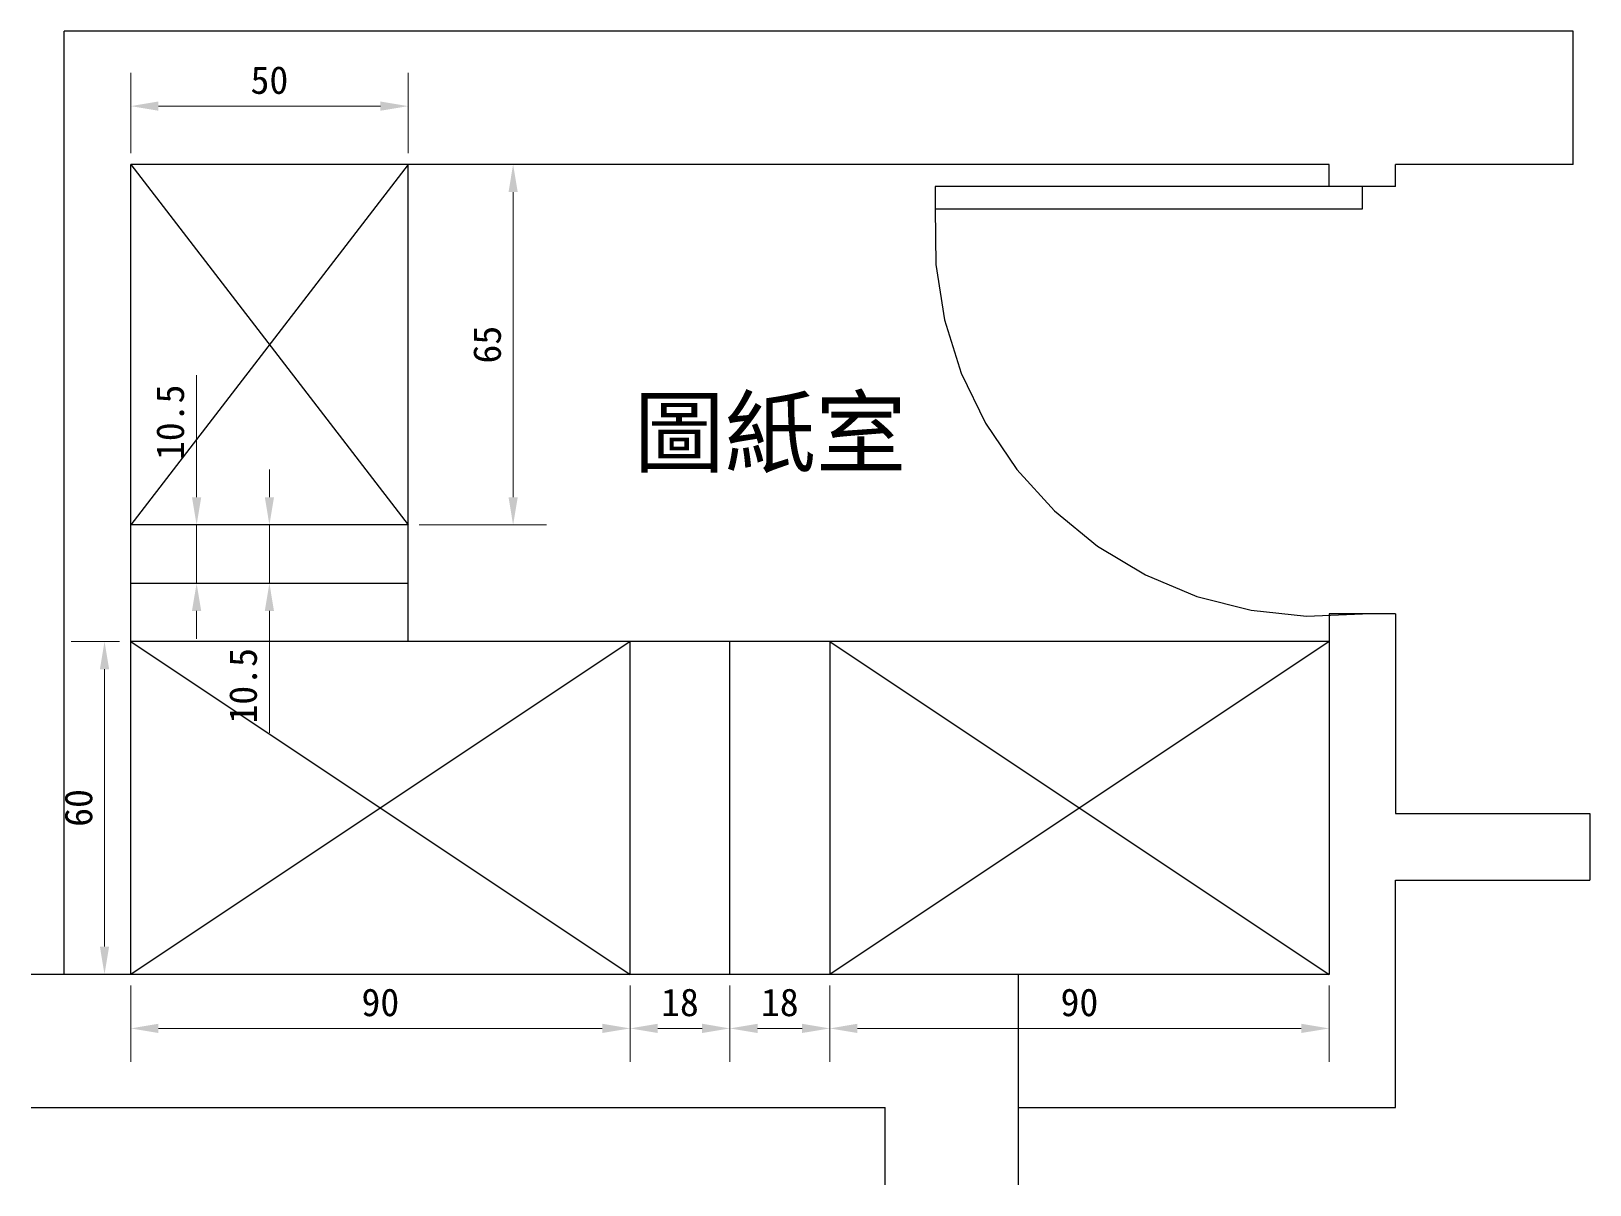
# Model space of a CAD drawing. Header units: centimetres. Extents: x 1966 to 8787, y 7398 to 12383.
# Drawn here: x 5309.3 to 5590.2, y 7632.5 to 7840.5 of the extents above; entities that cross this region are included whole.
import ezdxf

# ---------------------------------------------------------------- set-up
doc = ezdxf.new("R2010")
doc.units = ezdxf.units.CM
doc.header["$PDMODE"] = 35
doc.styles.get("Standard").update_dxf_attribs({"font": 'arial.ttf', "height": 12})
doc.styles.add('文2.5', font='kaiu.ttf', dxfattribs={"height": 2.5})
doc.dimstyles.new('DIM2.5', dxfattribs={"dimtxt": 2.5, "dimasz": 2.5, "dimexe": 3, "dimexo": 1, "dimgap": 1, "dimtad": 1, "dimdec": 1, "dimdsep": 46, "dimtxsty": '文2.5', "dimcen": 0, "dimadec": 0, "dimazin": 0, "dimtfac": 1, "dimtdec": 1, "dimtmove": 0, "dimatfit": 3, "dimfxl": 1, "dimlwd": 15, "dimlwe": 15, "dimarcsym": 0})

msp = doc.modelspace()

# ---------------------------------------------------------------- texts
msp.add_text('圖紙室', height=12).set_placement((5417.93, 7762.18))

# ---------------------------------------------------------------- blocks, each defined once
blk = doc.blocks.new('*D325')
at = {"color": 0, "linetype": 'Continuous', "lineweight": 15, "transparency": 16777216}
for p, q in [((5327.23, 7818.48), (5327.23, 7832.97)), ((5377.23, 7818.48), (5377.23, 7832.97)), ((5332.23, 7826.97), (5372.23, 7826.97))]:
    blk.add_line(p, q, dxfattribs=at)
at = {"color": 0, "transparency": 16777216}
for points in [[(5332.23, 7827.81), (5332.23, 7826.14), (5327.23, 7826.97)], [(5372.23, 7827.81), (5372.23, 7826.14), (5377.23, 7826.97)]]:
    blk.add_solid(points, dxfattribs=at)
at = {"layer": 'DEFPOINTS', "color": 0, "transparency": 16777216}
for p in [(5377.23, 7826.97), (5327.23, 7816.48), (5377.23, 7816.48)]:
    blk.add_point(p, dxfattribs=at)
at = {"color": 0, "transparency": 16777216, "insert": (5352.23, 7831.64), "char_height": 5, "attachment_point": 5, "style": '文2.5'}
blk.add_mtext('50', dxfattribs=at)
blk = doc.blocks.new('*D326')
at = {"color": 0, "linetype": 'Continuous', "lineweight": 15, "transparency": 16777216}
for p, q in [((5339.11, 7756.48), (5339.11, 7778.47)), ((5329.23, 7751.48), (5345.11, 7751.48)), ((5339.11, 7740.98), (5339.11, 7751.48)), ((5329.23, 7740.98), (5345.11, 7740.98)), ((5339.11, 7735.98), (5339.11, 7730.98))]:
    blk.add_line(p, q, dxfattribs=at)
at = {"color": 0, "transparency": 16777216}
for points in [[(5338.27, 7756.48), (5339.94, 7756.48), (5339.11, 7751.48)], [(5338.27, 7735.98), (5339.94, 7735.98), (5339.11, 7740.98)]]:
    blk.add_solid(points, dxfattribs=at)
at = {"layer": 'DEFPOINTS', "color": 0, "transparency": 16777216}
for p in [(5327.23, 7751.48), (5339.11, 7751.48), (5327.23, 7740.98)]:
    blk.add_point(p, dxfattribs=at)
at = {"color": 0, "transparency": 16777216, "insert": (5334.38, 7769.98), "char_height": 5, "attachment_point": 5, "rotation": 90, "style": '文2.5'}
blk.add_mtext('10.5', dxfattribs=at)
blk = doc.blocks.new('*D327')
at = {"color": 0, "linetype": 'Continuous', "lineweight": 15, "transparency": 16777216}
for p, q in [((5352.23, 7756.48), (5352.23, 7761.48)), ((5375.23, 7751.48), (5346.23, 7751.48)), ((5352.23, 7751.48), (5352.23, 7740.98)), ((5375.23, 7740.98), (5346.23, 7740.98)), ((5352.23, 7735.98), (5352.23, 7713.99))]:
    blk.add_line(p, q, dxfattribs=at)
at = {"color": 0, "transparency": 16777216}
for points in [[(5351.4, 7756.48), (5353.06, 7756.48), (5352.23, 7751.48)], [(5351.4, 7735.98), (5353.06, 7735.98), (5352.23, 7740.98)]]:
    blk.add_solid(points, dxfattribs=at)
at = {"layer": 'DEFPOINTS', "color": 0, "transparency": 16777216}
for p in [(5377.23, 7751.48), (5352.23, 7740.98), (5377.23, 7740.98)]:
    blk.add_point(p, dxfattribs=at)
at = {"color": 0, "transparency": 16777216, "insert": (5347.51, 7722.49), "char_height": 5, "attachment_point": 5, "rotation": 90, "style": '文2.5'}
blk.add_mtext('10.5', dxfattribs=at)
blk = doc.blocks.new('*D328')
at = {"color": 0, "linetype": 'Continuous', "lineweight": 15, "transparency": 16777216}
for p, q in [((5379.23, 7816.48), (5402.16, 7816.48)), ((5396.16, 7756.48), (5396.16, 7811.48)), ((5379.23, 7751.48), (5402.16, 7751.48))]:
    blk.add_line(p, q, dxfattribs=at)
at = {"color": 0, "transparency": 16777216}
for points in [[(5395.33, 7811.48), (5396.99, 7811.48), (5396.16, 7816.48)], [(5395.33, 7756.48), (5396.99, 7756.48), (5396.16, 7751.48)]]:
    blk.add_solid(points, dxfattribs=at)
at = {"layer": 'DEFPOINTS', "color": 0, "transparency": 16777216}
for p in [(5377.23, 7816.48), (5396.16, 7816.48), (5377.23, 7751.48)]:
    blk.add_point(p, dxfattribs=at)
at = {"color": 0, "transparency": 16777216, "insert": (5391.49, 7783.98), "char_height": 5, "attachment_point": 5, "rotation": 90, "style": '文2.5'}
blk.add_mtext('65', dxfattribs=at)
blk = doc.blocks.new('*D329')
at = {"color": 0, "linetype": 'Continuous', "lineweight": 15, "transparency": 16777216}
for p, q in [((5327.23, 7668.48), (5327.23, 7654.74)), ((5417.23, 7668.48), (5417.23, 7654.74)), ((5332.23, 7660.74), (5412.23, 7660.74))]:
    blk.add_line(p, q, dxfattribs=at)
at = {"color": 0, "transparency": 16777216}
for points in [[(5332.23, 7661.58), (5332.23, 7659.91), (5327.23, 7660.74)], [(5412.23, 7661.58), (5412.23, 7659.91), (5417.23, 7660.74)]]:
    blk.add_solid(points, dxfattribs=at)
at = {"layer": 'DEFPOINTS', "color": 0, "transparency": 16777216}
for p in [(5327.23, 7670.48), (5417.23, 7670.48), (5417.23, 7660.74)]:
    blk.add_point(p, dxfattribs=at)
at = {"color": 0, "transparency": 16777216, "insert": (5372.23, 7665.41), "char_height": 5, "attachment_point": 5, "style": '文2.5'}
blk.add_mtext('90', dxfattribs=at)
blk = doc.blocks.new('*D330')
at = {"color": 0, "linetype": 'Continuous', "lineweight": 15, "transparency": 16777216}
for p, q in [((5417.23, 7668.48), (5417.23, 7654.74)), ((5435.23, 7668.48), (5435.23, 7654.74)), ((5422.23, 7660.74), (5430.23, 7660.74))]:
    blk.add_line(p, q, dxfattribs=at)
at = {"color": 0, "transparency": 16777216}
for points in [[(5422.23, 7661.58), (5422.23, 7659.91), (5417.23, 7660.74)], [(5430.23, 7661.58), (5430.23, 7659.91), (5435.23, 7660.74)]]:
    blk.add_solid(points, dxfattribs=at)
at = {"layer": 'DEFPOINTS', "color": 0, "transparency": 16777216}
for p in [(5417.23, 7670.48), (5435.23, 7670.48), (5435.23, 7660.74)]:
    blk.add_point(p, dxfattribs=at)
at = {"color": 0, "transparency": 16777216, "insert": (5426.23, 7665.41), "char_height": 5, "attachment_point": 5, "style": '文2.5'}
blk.add_mtext('18', dxfattribs=at)
blk = doc.blocks.new('*D331')
at = {"color": 0, "linetype": 'Continuous', "lineweight": 15, "transparency": 16777216}
for p, q in [((5435.23, 7668.48), (5435.23, 7654.74)), ((5453.23, 7668.48), (5453.23, 7654.74)), ((5440.23, 7660.74), (5448.23, 7660.74))]:
    blk.add_line(p, q, dxfattribs=at)
at = {"color": 0, "transparency": 16777216}
for points in [[(5440.23, 7661.58), (5440.23, 7659.91), (5435.23, 7660.74)], [(5448.23, 7661.58), (5448.23, 7659.91), (5453.23, 7660.74)]]:
    blk.add_solid(points, dxfattribs=at)
at = {"layer": 'DEFPOINTS', "color": 0, "transparency": 16777216}
for p in [(5435.23, 7670.48), (5453.23, 7670.48), (5453.23, 7660.74)]:
    blk.add_point(p, dxfattribs=at)
at = {"color": 0, "transparency": 16777216, "insert": (5444.23, 7665.41), "char_height": 5, "attachment_point": 5, "style": '文2.5'}
blk.add_mtext('18', dxfattribs=at)
blk = doc.blocks.new('*D332')
at = {"color": 0, "linetype": 'Continuous', "lineweight": 15, "transparency": 16777216}
for p, q in [((5453.23, 7668.48), (5453.23, 7654.74)), ((5543.23, 7668.48), (5543.23, 7654.74)), ((5458.23, 7660.74), (5538.23, 7660.74))]:
    blk.add_line(p, q, dxfattribs=at)
at = {"color": 0, "transparency": 16777216}
for points in [[(5458.23, 7661.58), (5458.23, 7659.91), (5453.23, 7660.74)], [(5538.23, 7661.58), (5538.23, 7659.91), (5543.23, 7660.74)]]:
    blk.add_solid(points, dxfattribs=at)
at = {"layer": 'DEFPOINTS', "color": 0, "transparency": 16777216}
for p in [(5453.23, 7670.48), (5543.23, 7670.48), (5543.23, 7660.74)]:
    blk.add_point(p, dxfattribs=at)
at = {"color": 0, "transparency": 16777216, "insert": (5498.23, 7665.41), "char_height": 5, "attachment_point": 5, "style": '文2.5'}
blk.add_mtext('90', dxfattribs=at)
blk = doc.blocks.new('*D333')
at = {"color": 0, "linetype": 'Continuous', "lineweight": 15, "transparency": 16777216}
for p, q in [((5325.23, 7730.48), (5316.51, 7730.48)), ((5322.51, 7675.48), (5322.51, 7725.48)), ((5325.23, 7670.48), (5316.51, 7670.48))]:
    blk.add_line(p, q, dxfattribs=at)
at = {"color": 0, "transparency": 16777216}
for points in [[(5321.68, 7725.48), (5323.34, 7725.48), (5322.51, 7730.48)], [(5321.68, 7675.48), (5323.34, 7675.48), (5322.51, 7670.48)]]:
    blk.add_solid(points, dxfattribs=at)
at = {"layer": 'DEFPOINTS', "color": 0, "transparency": 16777216}
for p in [(5322.51, 7730.48), (5327.23, 7730.48), (5327.23, 7670.48)]:
    blk.add_point(p, dxfattribs=at)
at = {"color": 0, "transparency": 16777216, "insert": (5317.84, 7700.48), "char_height": 5, "attachment_point": 5, "rotation": 90, "style": '文2.5'}
blk.add_mtext('60', dxfattribs=at)

# ---------------------------------------------------------------- dimensions: what is measured, and where the dimension line sits
for base, p1, p2, picture, middle in [((5377.23, 7826.97), (5327.23, 7816.48), (5377.23, 7816.48), '*D325', (5352.23, 7831.64)), ((5417.23, 7660.74), (5327.23, 7670.48), (5417.23, 7670.48), '*D329', (5372.23, 7665.41)), ((5435.23, 7660.74), (5417.23, 7670.48), (5435.23, 7670.48), '*D330', (5426.23, 7665.41)), ((5453.23, 7660.74), (5435.23, 7670.48), (5453.23, 7670.48), '*D331', (5444.23, 7665.41)), ((5543.23, 7660.74), (5453.23, 7670.48), (5543.23, 7670.48), '*D332', (5498.23, 7665.41))]:
    dim = msp.add_linear_dim(base=base, p1=p1, p2=p2, dimstyle='DIM2.5')
    dim.commit()
    dim.dimension.update_dxf_attribs({"geometry": picture, "text_midpoint": middle})
for base, p1, p2, picture, middle in [((5396.16, 7816.48), (5377.23, 7751.48), (5377.23, 7816.48), '*D328', (5391.49, 7783.98)), ((5339.11, 7751.48), (5327.23, 7740.98), (5327.23, 7751.48), '*D326', (5334.38, 7769.98)), ((5352.23, 7740.98), (5377.23, 7751.48), (5377.23, 7740.98), '*D327', (5347.51, 7722.49)), ((5322.51, 7730.48), (5327.23, 7670.48), (5327.23, 7730.48), '*D333', (5317.84, 7700.48))]:
    dim = msp.add_linear_dim(base=base, p1=p1, p2=p2, angle=90, dimstyle='DIM2.5')
    dim.commit()
    dim.dimension.update_dxf_attribs({"geometry": picture, "text_midpoint": middle})

# ---------------------------------------------------------------- linework, layer by layer
for p, q in [((5587.23, 7840.48), (5315.23, 7840.48)), ((5315.23, 7816.48), (5315.23, 7840.48)), ((5587.23, 7816.48), (5587.23, 7840.48)), ((5315.23, 7670.48), (5315.23, 7816.48)), ((5327.23, 7816.48), (5377.23, 7751.48)), ((5377.23, 7816.48), (5327.23, 7751.48)), ((5377.23, 7816.48), (5327.23, 7816.48)), ((5327.23, 7751.48), (5327.23, 7816.48)), ((5543.23, 7816.48), (5377.23, 7816.48)), ((5377.23, 7751.48), (5377.23, 7816.48)), ((5543.23, 7812.48), (5543.23, 7816.48)), ((5587.23, 7816.48), (5555.23, 7816.48)), ((5555.23, 7812.48), (5555.23, 7816.48)), ((5472.23, 7812.48), (5472.23, 7808.48)), ((5543.23, 7812.48), (5472.23, 7812.48)), ((5549.23, 7812.48), (5543.23, 7812.48)), ((5555.23, 7812.48), (5549.23, 7812.48)), ((5549.23, 7808.48), (5549.23, 7812.48)), ((5472.23, 7808.48), (5549.23, 7808.48)), ((5472.23, 7808.48), (5472.35, 7798.42)), ((5472.35, 7798.42), (5473.93, 7788.48)), ((5473.93, 7788.48), (5476.94, 7778.87)), ((5476.94, 7778.87), (5481.3, 7769.81)), ((5481.3, 7769.81), (5486.93, 7761.47)), ((5486.93, 7761.47), (5493.71, 7754.03)), ((5493.71, 7754.03), (5501.5, 7747.65)), ((5377.23, 7751.48), (5327.23, 7751.48)), ((5327.23, 7740.98), (5327.23, 7751.48)), ((5377.23, 7740.98), (5377.23, 7751.48)), ((5501.5, 7747.65), (5510.13, 7742.48)), ((5327.23, 7740.98), (5377.23, 7740.98)), ((5327.23, 7730.48), (5327.23, 7740.98)), ((5377.23, 7730.48), (5377.23, 7740.98)), ((5510.13, 7742.48), (5519.41, 7738.6)), ((5519.41, 7738.6), (5529.17, 7736.11)), ((5529.17, 7736.11), (5539.18, 7735.07)), ((5539.18, 7735.07), (5549.23, 7735.48)), ((5543.23, 7735.48), (5543.23, 7730.48)), ((5549.23, 7735.48), (5543.23, 7735.48)), ((5555.23, 7735.48), (5549.23, 7735.48)), ((5555.23, 7735.48), (5555.23, 7699.48)), ((5327.23, 7670.48), (5327.23, 7730.48)), ((5327.23, 7730.48), (5417.23, 7670.48)), ((5417.23, 7730.48), (5327.23, 7670.48)), ((5377.23, 7730.48), (5327.23, 7730.48)), ((5417.23, 7730.48), (5377.23, 7730.48)), ((5417.23, 7670.48), (5417.23, 7730.48)), ((5435.23, 7730.48), (5417.23, 7730.48)), ((5435.23, 7670.48), (5435.23, 7730.48)), ((5453.23, 7730.48), (5435.23, 7730.48)), ((5543.23, 7730.48), (5453.23, 7730.48)), ((5453.23, 7730.48), (5453.23, 7670.48)), ((5453.23, 7730.48), (5543.23, 7670.48)), ((5543.23, 7730.48), (5453.23, 7670.48)), ((5543.23, 7730.48), (5543.23, 7670.48)), ((5555.23, 7699.48), (5590.23, 7699.48)), ((5590.23, 7699.48), (5590.23, 7687.48)), ((5555.23, 7646.48), (5555.23, 7687.48)), ((5555.23, 7687.48), (5590.23, 7687.48)), ((5315.23, 7670.48), (5309.29, 7670.48)), ((5327.23, 7670.48), (5315.23, 7670.48)), ((5416.24, 7670.48), (5327.23, 7670.48)), ((5417.23, 7670.48), (5416.24, 7670.48)), ((5435.23, 7670.48), (5417.23, 7670.48)), ((5453.23, 7670.48), (5435.23, 7670.48)), ((5487.23, 7670.48), (5453.23, 7670.48)), ((5543.23, 7670.48), (5487.23, 7670.48)), ((5487.23, 7646.48), (5487.23, 7670.48)), ((5309.29, 7646.48), (5463.23, 7646.48)), ((5463.23, 7632.55), (5463.23, 7646.48)), ((5487.23, 7632.55), (5487.23, 7646.48)), ((5487.23, 7646.48), (5555.23, 7646.48))]:
    msp.add_line(p, q)

msp.set_redraw_order([(e.dxf.handle, doc.entitydb.next_handle()) for e in msp.query("TEXT MTEXT ATTDEF DIMENSION ARC_DIMENSION")])  # texts and dimensions are drawn at this point

doc.saveas('drawing.dxf')
